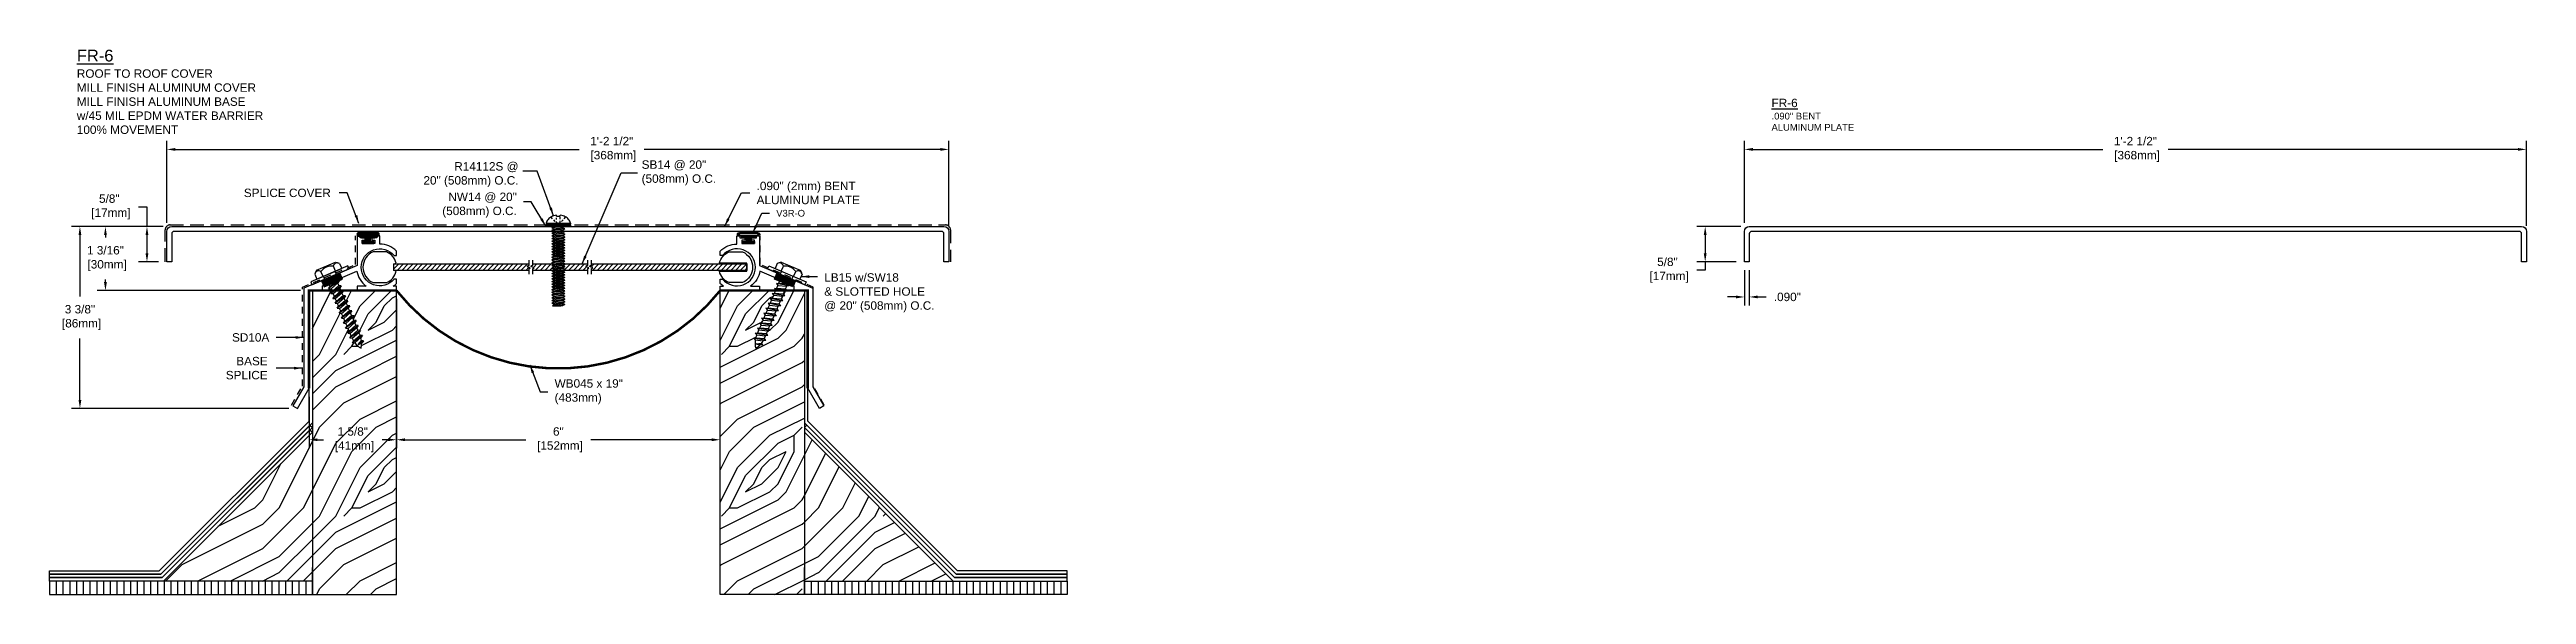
# Model space of a CAD drawing. Header units: inches. Extents: x -1 to 44.9, y 1.5 to 11.7.
import ezdxf

# ---------------------------------------------------------------- set-up
doc = ezdxf.new("R2010")
doc.units = ezdxf.units.IN
doc.header["$MEASUREMENT"] = 0
doc.linetypes.add('DASHED2', pattern=[0.375, 0.25, -0.125])
for name, color, linetype in [('ANCHORS', 4, 'Continuous'), ('CONDITIONS', 1, 'Continuous'), ('DIMENSIONS', 3, 'Continuous'), ('FILLERS', 2, 'Continuous'), ('METALS', 7, 'Continuous'), ('TEXT', 2, 'Continuous')]:
    doc.layers.add(name, color=color, linetype=linetype)
doc.styles.add('ARIAL', font='arial.ttf')
doc.dimstyles.new('Arial', dxfattribs={"dimtxt": 0.15625, "dimasz": 0.15625, "dimexe": 0.15625, "dimexo": 0.15625, "dimgap": 0.15625, "dimtad": 0, "dimtih": 1, "dimtoh": 1, "dimdec": 4, "dimzin": 3, "dimdsep": 46, "dimlunit": 4, "dimtxsty": 'ARIAL', "dimcen": 0.15625, "dimadec": 0, "dimazin": 0, "dimtfac": 1, "dimtdec": 4, "dimtofl": 0, "dimtmove": 0, "dimatfit": 3, "dimfxl": 0, "dimfrac": 2, "dimtolj": 1, "dimtzin": 0, "dimarcsym": 0})
pattern_1 = [(0, (-1.4, 0.15), (3, 3), [0.15, -2.85]), (90, (-0.2, 1.2), (-3, 3), [0.3, -2.7]), (45, (-0.8, 0.9), (3e-16, 3), [0.2121, -0.6363, 0.2121, -0.4242, 1.485, -1.27294]), (45, (-1.55, 0), (3e-16, 3), [0.21213, -0.42426, 0.21213, -3.39412]), (45, (-0.5, 0.3), (3e-16, 3), [0.2121, -4.0305]), (45, (-0.2, 0.15), (3e-16, 3), [0.2121, -4.0305]), (45, (-0.65, 0.45), (3e-16, 3), [0.2121, -4.0305]), (45, (-0.8, 0.6), (3e-16, 3), [0.42426, -3.8184]), (45, (-0.05, 2.85), (3e-16, 3), [0.4243, -3.8184]), (45, (-1.1, 0.75), (3e-16, 3), [0.8485, -3.3941]), (45, (-1.25, 0.9), (3e-16, 3), [0.8485, -3.3941]), (45, (0.7, 1.8), (3e-16, 3), [0.8485, -3.3941]), (45, (-1.4, 1.2), (3e-16, 3), [0.6364, -3.60624]), (45, (-2, 1.65), (3e-16, 3), [0.6364, -3.60624]), (45, (-1.7, 1.35), (3e-16, 3), [0.6364, -3.60624]), (45, (0.25, 2.25), (3e-16, 3), [1.06066, -3.182]), (45, (-0.05, 2.4), (3e-16, 3), [1.06066, -3.182]), (45, (0.25, 1.65), (3e-16, 3), [1.4849, -2.7577]), (26.565, (-1.1, 0.45), (3, 1e-09), [0.3354, -6.3728]), (26.565, (-0.5, 1.35), (3, 1e-09), [0.3354, -6.3728]), (26.565, (-0.65, 1.05), (3, 1e-09), [0.3354, -6.3728]), (26.565, (-1.25, 0.15), (3, 1e-09), [0.6708, -6.0374]), (26.565, (-0.65, 1.5), (3, 1e-09), [1.00623, -5.702]), (26.565, (-0.95, 1.65), (3, 1e-09), [1.34164, -5.36656]), (26.565, (-1.25, 1.8), (3, 1e-09), [1.34164, -5.36656]), (26.565, (-1.7, 2.7), (3, 1e-09), [1.34164, -5.36656]), (26.565, (-1.7, 2.4), (3, 1e-09), [1.67705, -5.03115]), (26.565, (-1.55, 2.1), (3, 1e-09), [1.67705, -5.03115]), (63.435, (-0.5, 0.9), (2e-10, 3), [0.3354, -6.3728]), (63.435, (-0.95, 0.6), (2e-10, 3), [0.3354, -6.3728]), (63.435, (-1.4, 0.15), (2e-10, 3), [0.6708, -6.0374]), (63.435, (-0.5, 0.6), (2e-10, 3), [0.6708, -6.0374]), (63.435, (-1.7, 0), (2e-10, 3), [1.00623, -5.702]), (63.435, (-2, 0), (2e-10, 3), [1.34164, -5.36656]), (63.435, (0.7, 0.15), (2e-10, 3), [1.34164, -5.36656]), (63.435, (-0.35, 0.45), (2e-10, 3), [1.34164, -5.36656]), (63.435, (0.25, 0.15), (2e-10, 3), [1.67705, -5.03115]), (63.435, (-0.05, 0.3), (2e-10, 3), [1.67705, -5.03115])]
pattern_2 = [(0, (2.6, 0.15), (3, 3), [0.15, -2.85]), (90, (3.8, 1.2), (-3, 3), [0.3, -2.7]), (45, (3.2, 0.9), (3e-16, 3), [0.2121, -0.6363, 0.2121, -0.4242, 1.485, -1.27294]), (45, (2.45, 0), (3e-16, 3), [0.21213, -0.42426, 0.21213, -3.39412]), (45, (3.5, 0.3), (3e-16, 3), [0.21213, -4.0305]), (45, (3.8, 0.15), (3e-16, 3), [0.21213, -4.0305]), (45, (3.35, 0.45), (3e-16, 3), [0.21213, -4.0305]), (45, (3.2, 0.6), (3e-16, 3), [0.42426, -3.8184]), (45, (3.95, 2.85), (3e-16, 3), [0.42426, -3.8184]), (45, (2.9, 0.75), (3e-16, 3), [0.8485, -3.3941]), (45, (2.75, 0.9), (3e-16, 3), [0.8485, -3.3941]), (45, (4.7, 1.8), (3e-16, 3), [0.8485, -3.3941]), (45, (2.6, 1.2), (3e-16, 3), [0.6364, -3.60624]), (45, (2, 1.65), (3e-16, 3), [0.6364, -3.60624]), (45, (2.3, 1.35), (3e-16, 3), [0.6364, -3.60624]), (45, (4.25, 2.25), (3e-16, 3), [1.06066, -3.182]), (45, (3.95, 2.4), (3e-16, 3), [1.06066, -3.182]), (45, (4.25, 1.65), (3e-16, 3), [1.4849, -2.7577]), (26.565, (2.9, 0.45), (3, 1e-09), [0.3354, -6.3728]), (26.565, (3.5, 1.35), (3, 1e-09), [0.3354, -6.3728]), (26.565, (3.35, 1.05), (3, 1e-09), [0.3354, -6.3728]), (26.565, (2.75, 0.15), (3, 1e-09), [0.6708, -6.0374]), (26.565, (3.35, 1.5), (3, 1e-09), [1.00623, -5.70197]), (26.565, (3.05, 1.65), (3, 1e-09), [1.34164, -5.36656]), (26.565, (2.75, 1.8), (3, 1e-09), [1.34164, -5.36656]), (26.565, (2.3, 2.7), (3, 1e-09), [1.34164, -5.36656]), (26.565, (2.3, 2.4), (3, 1e-09), [1.67705, -5.03115]), (26.565, (2.45, 2.1), (3, 1e-09), [1.67705, -5.03115]), (63.435, (3.5, 0.9), (2e-10, 3), [0.3354, -6.3728]), (63.435, (3.05, 0.6), (2e-10, 3), [0.3354, -6.3728]), (63.435, (2.6, 0.15), (2e-10, 3), [0.6708, -6.0374]), (63.435, (3.5, 0.6), (2e-10, 3), [0.6708, -6.0374]), (63.435, (2.3, 0), (2e-10, 3), [1.00623, -5.70197]), (63.435, (2, 0), (2e-10, 3), [1.34164, -5.36656]), (63.435, (4.7, 0.15), (2e-10, 3), [1.34164, -5.36656]), (63.435, (3.65, 0.45), (2e-10, 3), [1.34164, -5.36656]), (63.435, (4.25, 0.15), (2e-10, 3), [1.67705, -5.03115]), (63.435, (3.95, 0.3), (2e-10, 3), [1.67705, -5.03115])]

msp = doc.modelspace()

# ---------------------------------------------------------------- texts
at = {"layer": 'TEXT', "char_height": 0.15625, "attachment_point": 1, "style": 'ARIAL'}
for s, insert, width in [('{\\H1.4x;\\LFR-6\\P}ROOF TO ROOF COVER\\PMILL FINISH ALUMINUM COVER\\PMILL FINISH ALUMINUM BASE\\Pw/45 MIL EPDM WATER BARRIER\\P100% MOVEMENT', (-0.49972, 11.65496), 4.8184258), ('{\\LFR-6\\P\\H0.8x;\\l.090" BENT\\PALUMINUM PLATE}', (30.92398, 10.74548), 3.3125)]:
    msp.add_mtext(s, dxfattribs=dict(at, insert=insert, width=width))
at = {"layer": 'TEXT', "style": 'ARIAL'}
for s, insert, char_height, attachment_point in [('R14112S @\\P20" (508mm) O.C.', (7.69097, 9.33718), 0.15625, 6), ('SB14 @ 20"\\P(508mm) O.C.', (9.97339, 9.36946), 0.15625, 4), ('.090" (2mm) BENT\\PALUMINUM PLATE', (12.10501, 8.99612), 0.15625, 4), ('SPLICE COVER', (4.21027, 8.99738), 0.15625, 6), ('\\A1;NW14 @ 20"\\P(508mm) O.C.', (7.65875, 8.77111), 0.15625, 6), ('V3R-O', (12.46896, 8.61991), 0.125, 4), ('LB15 w/SW18\\P& SLOTTED HOLE\\P@ 20" (508mm) O.C.', (13.35904, 7.5071), 0.15625, 1), ('SD10A', (3.06892, 6.31564), 0.15625, 6), ('BASE\\PSPLICE', (3.03864, 5.74607), 0.15625, 6), ('WB045 x 19"\\P(483mm)', (8.35953, 5.30846), 0.15625, 4)]:
    msp.add_mtext(s, dxfattribs=dict(at, insert=insert, char_height=char_height, attachment_point=attachment_point))

# ---------------------------------------------------------------- blocks, each defined once
blk = doc.blocks.new('*D6')
at = {"layer": 'Defpoints', "color": 0}
for p in [(1.259, 8.374), (0.031, 7.186), (3.805, 7.186)]:
    blk.add_point(p, dxfattribs=at)
at = {"layer": 'DIMENSIONS', "color": 0, "lineweight": -2}
for p, q in [((1.103, 8.374), (-0.125, 8.374)), ((0.031, 8.217), (0.031, 8.168)), ((0.031, 7.342), (0.031, 7.392)), ((3.649, 7.186), (-0.125, 7.186))]:
    blk.add_line(p, q, dxfattribs=at)
at = {"layer": 'DIMENSIONS', "color": 0}
for points in [[(0.005, 8.217), (0.057, 8.217), (0.031, 8.374)], [(0.005, 7.342), (0.057, 7.342), (0.031, 7.186)]]:
    blk.add_solid(points, dxfattribs=at)
at = {"layer": 'DIMENSIONS', "color": 0, "insert": (0.031, 7.78), "char_height": 0.15625, "attachment_point": 5, "style": 'ARIAL'}
blk.add_mtext('\\A1;1 3/16"\\P [30mm]', dxfattribs=at)
blk = doc.blocks.new('*D7')
at = {"layer": 'Defpoints', "color": 0}
for p in [(5.429, 7.186), (3.806, 5.374), (5.429, 4.418)]:
    blk.add_point(p, dxfattribs=at)
at = {"layer": 'DIMENSIONS', "color": 0, "lineweight": -2}
for p, q in [((5.429, 7.03), (5.429, 4.262)), ((3.806, 5.217), (3.806, 4.262)), ((3.962, 4.418), (4.074, 4.418)), ((5.273, 4.418), (5.161, 4.418))]:
    blk.add_line(p, q, dxfattribs=at)
at = {"layer": 'DIMENSIONS', "color": 0}
for points in [[(3.962, 4.444), (3.962, 4.392), (3.806, 4.418)], [(5.273, 4.444), (5.273, 4.392), (5.429, 4.418)]]:
    blk.add_solid(points, dxfattribs=at)
at = {"layer": 'DIMENSIONS', "color": 0, "insert": (4.617, 4.418), "char_height": 0.1562, "attachment_point": 5, "style": 'ARIAL'}
blk.add_mtext('\\A1;1 5/8"\\P [41mm]', dxfattribs=at)
blk = doc.blocks.new('*D8')
at = {"layer": 'Defpoints', "color": 0}
for p in [(1.259, 8.374), (0.801, 7.721), (1.169, 7.721)]:
    blk.add_point(p, dxfattribs=at)
at = {"layer": 'DIMENSIONS', "color": 0, "lineweight": -2}
for p, q in [((0.645, 8.738), (0.801, 8.738)), ((0.801, 8.738), (0.801, 8.374)), ((1.103, 8.374), (0.645, 8.374)), ((0.801, 8.217), (0.801, 7.877)), ((1.013, 7.721), (0.645, 7.721))]:
    blk.add_line(p, q, dxfattribs=at)
at = {"layer": 'DIMENSIONS', "color": 0}
for points in [[(0.775, 8.217), (0.827, 8.217), (0.801, 8.374)], [(0.775, 7.877), (0.827, 7.877), (0.801, 7.721)]]:
    blk.add_solid(points, dxfattribs=at)
at = {"layer": 'DIMENSIONS', "color": 0, "insert": (0.102, 8.738), "char_height": 0.1562, "attachment_point": 5, "style": 'ARIAL'}
blk.add_mtext('\\A1;5/8"\\P [17mm]', dxfattribs=at)
blk = doc.blocks.new('*D9')
at = {"layer": 'Defpoints', "color": 0}
for p in [(5.429, 4.418), (11.429, 4.418), (11.429, 4.418)]:
    blk.add_point(p, dxfattribs=at)
at = {"layer": 'DIMENSIONS', "color": 0, "lineweight": -2}
for p, q in [((5.586, 4.418), (7.825, 4.418)), ((11.273, 4.418), (9.033, 4.418))]:
    blk.add_line(p, q, dxfattribs=at)
at = {"layer": 'DIMENSIONS', "color": 0}
for points in [[(5.586, 4.444), (5.586, 4.392), (5.429, 4.418)], [(11.273, 4.444), (11.273, 4.392), (11.429, 4.418)]]:
    blk.add_solid(points, dxfattribs=at)
at = {"layer": 'DIMENSIONS', "color": 0, "insert": (8.429, 4.418), "char_height": 0.1562, "attachment_point": 5, "style": 'ARIAL'}
blk.add_mtext('\\A1;6"\\P [152mm]', dxfattribs=at)
blk = doc.blocks.new('*D10')
at = {"layer": 'Defpoints', "color": 0}
for p in [(15.669, 9.805), (1.169, 8.284), (15.669, 8.23)]:
    blk.add_point(p, dxfattribs=at)
at = {"layer": 'DIMENSIONS', "color": 0, "lineweight": -2}
for p, q in [((1.169, 8.44), (1.169, 9.961)), ((1.325, 9.805), (8.815, 9.805)), ((15.513, 9.805), (10.023, 9.805)), ((15.669, 8.386), (15.669, 9.961))]:
    blk.add_line(p, q, dxfattribs=at)
at = {"layer": 'DIMENSIONS', "color": 0}
for points in [[(1.325, 9.831), (1.325, 9.779), (1.169, 9.805)], [(15.513, 9.831), (15.513, 9.779), (15.669, 9.805)]]:
    blk.add_solid(points, dxfattribs=at)
at = {"layer": 'DIMENSIONS', "color": 0, "insert": (9.419, 9.805), "char_height": 0.15625, "attachment_point": 5, "style": 'ARIAL'}
blk.add_mtext('\\A1;1\'-2 1/2"\\P [368mm]', dxfattribs=at)
blk = doc.blocks.new('NW14')
blk.add_hatch(color=256).paths.add_polyline_path([(0.2325, -0.03), (0.2325, 0), (-0.2325, 0), (-0.2325, -0.03)])
blk.add_lwpolyline([(-0.2325, -0.03), (0.2325, -0.03), (0.2325, 0), (-0.2325, 0)], close=True)
blk = doc.blocks.new('LB15')
for p, q in [((-0.25, 0.102), (-0.25, 0)), ((-0.25, 0), (0.25, 0)), ((-0.19, 0.156), (-0.238, 0.116)), ((-0.19, 0.156), (0.19, 0.156)), ((-0.125, 0), (-0.125, 0.102)), ((-0.117, -0.112), (-0.117, 0)), ((0.117, -0.112), (0.117, 0)), ((0.125, 0), (0.125, 0.102)), ((0.19, 0.156), (0.238, 0.116)), ((0.25, 0.102), (0.25, 0)), ((-0.078, -0.158), (-0.117, -0.112)), ((-0.117, -0.112), (0.117, -0.112)), ((0.117, -0.194), (-0.117, -0.244)), ((-0.117, -0.244), (-0.078, -0.221)), ((-0.117, -0.244), (-0.078, -0.266)), ((0.117, -0.294), (-0.117, -0.344)), ((-0.117, -0.344), (-0.078, -0.321)), ((-0.117, -0.344), (-0.078, -0.366)), ((0.117, -0.394), (-0.117, -0.444)), ((-0.117, -0.444), (-0.078, -0.421)), ((-0.117, -0.444), (-0.078, -0.466)), ((-0.078, -0.221), (-0.078, -0.158)), ((0.078, -0.158), (-0.078, -0.158)), ((-0.078, -0.221), (0.078, -0.171)), ((-0.078, -0.266), (0.078, -0.216)), ((-0.078, -0.321), (-0.078, -0.266)), ((-0.078, -0.321), (0.078, -0.271)), ((-0.078, -0.366), (0.078, -0.316)), ((-0.078, -0.421), (-0.078, -0.366)), ((-0.078, -0.421), (0.078, -0.371)), ((-0.078, -0.466), (0.078, -0.416)), ((0.078, -0.158), (0.117, -0.112)), ((0.078, -0.171), (0.078, -0.158)), ((0.117, -0.194), (0.078, -0.171)), ((0.117, -0.194), (0.078, -0.216)), ((0.078, -0.271), (0.078, -0.216)), ((0.117, -0.294), (0.078, -0.271)), ((0.117, -0.294), (0.078, -0.316)), ((0.078, -0.371), (0.078, -0.316)), ((0.117, -0.394), (0.078, -0.371)), ((0.117, -0.394), (0.078, -0.416)), ((0.078, -0.471), (0.078, -0.416)), ((0.117, -0.494), (-0.117, -0.544)), ((-0.117, -0.544), (-0.078, -0.521)), ((-0.117, -0.544), (-0.078, -0.566)), ((0.117, -0.594), (-0.117, -0.644)), ((-0.117, -0.644), (-0.078, -0.621)), ((-0.117, -0.644), (-0.078, -0.666)), ((0.117, -0.694), (-0.117, -0.744)), ((-0.117, -0.744), (-0.078, -0.721)), ((-0.117, -0.744), (-0.078, -0.766)), ((0.117, -0.794), (-0.117, -0.844)), ((-0.117, -0.844), (-0.078, -0.821)), ((-0.117, -0.844), (-0.078, -0.866)), ((0.117, -0.894), (-0.117, -0.944)), ((-0.078, -0.521), (-0.078, -0.466)), ((-0.078, -0.521), (0.078, -0.471)), ((-0.078, -0.566), (0.078, -0.516)), ((-0.078, -0.621), (-0.078, -0.566)), ((-0.078, -0.621), (0.078, -0.571)), ((-0.078, -0.666), (0.078, -0.616)), ((-0.078, -0.721), (-0.078, -0.666)), ((-0.078, -0.721), (0.078, -0.671)), ((-0.078, -0.766), (0.078, -0.716)), ((-0.078, -0.821), (-0.078, -0.766)), ((-0.078, -0.821), (0.078, -0.771)), ((-0.078, -0.866), (0.078, -0.816)), ((-0.078, -0.921), (-0.078, -0.866)), ((-0.078, -0.921), (0.078, -0.871)), ((-0.078, -0.966), (0.078, -0.916)), ((0.117, -0.494), (0.078, -0.471)), ((0.117, -0.494), (0.078, -0.516)), ((0.078, -0.571), (0.078, -0.516)), ((0.117, -0.594), (0.078, -0.571)), ((0.117, -0.594), (0.078, -0.616)), ((0.078, -0.671), (0.078, -0.616)), ((0.117, -0.694), (0.078, -0.671)), ((0.117, -0.694), (0.078, -0.716)), ((0.078, -0.771), (0.078, -0.716)), ((0.117, -0.794), (0.078, -0.771)), ((0.117, -0.794), (0.078, -0.816)), ((0.078, -0.871), (0.078, -0.816)), ((0.117, -0.894), (0.078, -0.871)), ((0.117, -0.894), (0.078, -0.916)), ((0.078, -0.971), (0.078, -0.916)), ((-0.117, -0.944), (-0.078, -0.921)), ((-0.117, -0.944), (-0.078, -0.966)), ((0.117, -0.994), (-0.117, -1.044)), ((-0.117, -1.044), (-0.078, -1.021)), ((-0.117, -1.044), (-0.078, -1.066)), ((0.117, -1.094), (-0.117, -1.144)), ((-0.117, -1.144), (-0.078, -1.121)), ((-0.117, -1.144), (-0.078, -1.166)), ((0.117, -1.194), (-0.117, -1.244)), ((-0.117, -1.244), (-0.078, -1.221)), ((-0.117, -1.244), (-0.078, -1.266)), ((0.117, -1.294), (-0.105, -1.344)), ((-0.105, -1.344), (-0.074, -1.323)), ((-0.105, -1.344), (-0.066, -1.362)), ((-0.078, -1.021), (-0.078, -0.966)), ((-0.078, -1.021), (0.078, -0.971)), ((-0.078, -1.066), (0.078, -1.016)), ((-0.078, -1.121), (-0.078, -1.066)), ((-0.078, -1.121), (0.078, -1.071)), ((-0.078, -1.166), (0.078, -1.116)), ((-0.078, -1.221), (-0.078, -1.166)), ((-0.078, -1.221), (0.078, -1.171)), ((-0.078, -1.266), (0.078, -1.216)), ((-0.074, -1.323), (0.078, -1.271)), ((-0.066, -1.362), (0.075, -1.317)), ((-0.022, -1.418), (0.063, -1.374)), ((0.096, -1.393), (0.063, -1.374)), ((0.117, -1.294), (0.075, -1.317)), ((0.117, -0.994), (0.078, -0.971)), ((0.117, -0.994), (0.078, -1.016)), ((0.078, -1.071), (0.078, -1.016)), ((0.117, -1.094), (0.078, -1.071)), ((0.117, -1.094), (0.078, -1.116)), ((0.078, -1.171), (0.078, -1.116)), ((0.117, -1.194), (0.078, -1.171)), ((0.117, -1.194), (0.078, -1.216)), ((0.078, -1.266), (0.078, -1.216)), ((0.117, -1.294), (0.078, -1.271)), ((0.096, -1.393), (-0.022, -1.418)), ((-0.022, -1.418), (0.047, -1.42)), ((0.096, -1.393), (0.047, -1.42))]:
    blk.add_line(p, q)
for centre, radius, start, end in [((-0.188, 0.057), 0.077, 35.7751, 144.2249), ((0, -0.126), 0.26, 61.2813, 118.7187), ((0.187, 0.057), 0.077, 35.7751, 144.2249), ((0.311, -1.266), 0.389, 180, 188.3837), ((0.311, -1.266), 0.389, 194.3207, 216.9667), ((-0.311, -1.266), 0.389, 343.9655, 352.4485), ((-0.311, -1.266), 0.389, 359.2771, 0), ((-0.311, -1.266), 0.389, 323.0333, 336.7752)]:
    blk.add_arc(centre, radius, start, end)
blk = doc.blocks.new('*D14')
at = {"layer": 'Defpoints', "color": 0}
for p in [(1.259, 8.374), (-0.442, 4.999), (3.589, 4.999)]:
    blk.add_point(p, dxfattribs=at)
at = {"layer": 'DIMENSIONS', "color": 0, "lineweight": -2}
for p, q in [((1.103, 8.374), (-0.598, 8.374)), ((-0.442, 8.217), (-0.442, 7.074)), ((-0.442, 5.155), (-0.442, 6.299)), ((3.433, 4.999), (-0.598, 4.999))]:
    blk.add_line(p, q, dxfattribs=at)
at = {"layer": 'DIMENSIONS', "color": 0}
for points in [[(-0.468, 8.217), (-0.416, 8.217), (-0.442, 8.374)], [(-0.468, 5.155), (-0.416, 5.155), (-0.442, 4.999)]]:
    blk.add_solid(points, dxfattribs=at)
at = {"layer": 'DIMENSIONS', "color": 0, "insert": (-0.442, 6.686), "char_height": 0.1562, "attachment_point": 5, "style": 'ARIAL'}
blk.add_mtext('\\A1;3 3/8"\\P [86mm]', dxfattribs=at)
blk = doc.blocks.new('V3RforCM')
h = blk.add_hatch(color=256)
h.paths.add_polyline_path([(6.209, 8.255, 0.579646), (6.213, 8.198), (6.276, 8.198), (6.276, 8.167), (6.355, 8.167), (6.355, 8.12), (6.349, 8.094), (6.294, 8.094), (6.294, 8.059), (6.509, 8.059), (6.509, 8.094), (6.454, 8.094), (6.448, 8.12), (6.448, 8.167), (6.526, 8.167), (6.526, 8.198), (6.59, 8.198, 0.579646), (6.594, 8.255, 0.144656)])
edge = h.paths.add_edge_path(flags=16)
edge.add_spline(control_points=[(6.246, 8.22), (6.245, 8.22), (6.2, 8.241), (6.298, 8.232), (6.401, 8.233)], knot_values=[0.028497, 0.028497, 0.028497, 0.028497, 0.032831, 0.201023, 0.201023, 0.201023, 0.201023], degree=3, periodic=0)
edge.add_spline(control_points=[(6.401, 8.233), (6.505, 8.232), (6.603, 8.241), (6.558, 8.22), (6.557, 8.22)], knot_values=[0.028497, 0.028497, 0.028497, 0.028497, 0.196688, 0.201023, 0.201023, 0.201023, 0.201023], degree=3, periodic=0)
edge.add_line((6.557, 8.22), (6.246, 8.22))
blk.add_lwpolyline([(6.594, 8.255, 0.144656), (6.209, 8.255, 0.579646), (6.213, 8.198), (6.276, 8.198), (6.276, 8.167), (6.355, 8.167), (6.355, 8.12), (6.349, 8.094), (6.294, 8.094), (6.294, 8.059), (6.509, 8.059), (6.509, 8.094), (6.454, 8.094), (6.448, 8.12), (6.448, 8.167), (6.526, 8.167), (6.526, 8.198), (6.59, 8.198, 0.579646)], format="xyb", close=True)
blk = doc.blocks.new('SB10')
h = blk.add_hatch()
h.set_pattern_fill('ANSI31', color=256, scale=0.5, style=0)
h.paths.add_polyline_path([(1.79, -0.011), (1.733, 0.011), (1.762, 0.03), (1.762, 0.06), (-0.738, 0.06), (-0.738, -0.06), (1.762, -0.06), (1.762, -0.03)])
h.paths.add_polyline_path([(2.82, 0.011), (2.849, 0.03), (2.849, 0.06), (1.832, 0.06), (1.832, 0.03), (1.803, 0.011), (1.86, -0.011), (1.832, -0.03), (1.832, -0.06), (2.849, -0.06), (2.849, -0.03), (2.877, -0.011)])
h.paths.add_polyline_path([(5.805, 0.06), (2.919, 0.06), (2.919, 0.03), (2.89, 0.011), (2.947, -0.011), (2.919, -0.03), (2.919, -0.06), (5.805, -0.06)])
for p, q in [((1.762, 0.03), (1.733, 0.011)), ((1.79, -0.011), (1.733, 0.011)), ((1.762, 0.13), (1.762, 0.03)), ((1.832, 0.03), (1.803, 0.011)), ((1.86, -0.011), (1.803, 0.011)), ((1.832, 0.13), (1.832, 0.03)), ((2.849, 0.03), (2.82, 0.011)), ((2.877, -0.011), (2.82, 0.011)), ((2.849, 0.13), (2.849, 0.03)), ((2.919, 0.03), (2.89, 0.011)), ((2.947, -0.011), (2.89, 0.011)), ((2.919, 0.13), (2.919, 0.03)), ((1.762, -0.03), (1.79, -0.011)), ((1.762, -0.03), (1.762, -0.13)), ((1.832, -0.03), (1.86, -0.011)), ((1.832, -0.03), (1.832, -0.13)), ((2.849, -0.03), (2.877, -0.011)), ((2.849, -0.03), (2.849, -0.13)), ((2.919, -0.03), (2.947, -0.011)), ((2.919, -0.03), (2.919, -0.13))]:
    blk.add_line(p, q)
for points in [[(-0.696, 0.074, 0.233897), (-0.875, 0.286), (-1.125, 0.286, 0.654654), (-1.125, -0.286), (-0.875, -0.286, 0.233897), (-0.696, -0.074), (-0.738, -0.06), (-0.738, 0.06)], [(5.805, 0.074), (5.296, 0.074, -0.233897), (5.475, 0.286), (5.725, 0.286, -0.654654), (5.725, -0.286), (5.475, -0.286, -0.233897), (5.296, -0.074), (5.805, -0.074)]]:
    blk.add_lwpolyline(points, format="xyb", close=True)
for points in [[(-0.738, 0.06), (1.762, 0.06)], [(1.832, 0.06), (2.849, 0.06)], [(2.919, 0.06), (5.805, 0.06), (5.805, -0.06), (2.919, -0.06)], [(1.762, -0.06), (-0.738, -0.06)], [(2.849, -0.06), (1.832, -0.06)]]:
    blk.add_lwpolyline(points)
blk = doc.blocks.new('*D16')
at = {"layer": 'Defpoints', "color": 0}
for p in [(44.922, 9.805), (30.422, 8.284), (44.922, 8.23)]:
    blk.add_point(p, dxfattribs=at)
at = {"layer": 'DIMENSIONS', "color": 0, "lineweight": -2}
for p, q in [((30.422, 8.44), (30.422, 9.961)), ((30.578, 9.805), (37.068, 9.805)), ((44.766, 9.805), (38.276, 9.805)), ((44.922, 8.386), (44.922, 9.961))]:
    blk.add_line(p, q, dxfattribs=at)
at = {"layer": 'DIMENSIONS', "color": 0}
for points in [[(30.578, 9.831), (30.578, 9.779), (30.422, 9.805)], [(44.766, 9.831), (44.766, 9.779), (44.922, 9.805)]]:
    blk.add_solid(points, dxfattribs=at)
at = {"layer": 'DIMENSIONS', "color": 0, "insert": (37.672, 9.805), "char_height": 0.15625, "attachment_point": 5, "style": 'ARIAL'}
blk.add_mtext('\\A1;1\'-2 1/2"\\P [368mm]', dxfattribs=at)
blk = doc.blocks.new('*D17')
at = {"layer": 'Defpoints', "color": 0}
for p in [(30.512, 8.374), (29.694, 7.721), (30.422, 7.721)]:
    blk.add_point(p, dxfattribs=at)
at = {"layer": 'DIMENSIONS', "color": 0, "lineweight": -2}
for p, q in [((30.356, 8.374), (29.538, 8.374)), ((29.694, 8.217), (29.694, 7.877)), ((30.266, 7.721), (29.538, 7.721)), ((29.694, 7.565), (29.538, 7.565)), ((29.694, 7.721), (29.694, 7.565))]:
    blk.add_line(p, q, dxfattribs=at)
at = {"layer": 'DIMENSIONS', "color": 0}
for points in [[(29.668, 8.217), (29.72, 8.217), (29.694, 8.374)], [(29.668, 7.877), (29.72, 7.877), (29.694, 7.721)]]:
    blk.add_solid(points, dxfattribs=at)
at = {"layer": 'DIMENSIONS', "color": 0, "insert": (28.994, 7.565), "char_height": 0.1562, "attachment_point": 5, "style": 'ARIAL'}
blk.add_mtext('\\A1;5/8"\\P [17mm]', dxfattribs=at)
blk = doc.blocks.new('*D18')
at = {"layer": 'Defpoints', "color": 0}
for p in [(30.422, 7.721), (30.512, 7.721), (30.512, 7.067)]:
    blk.add_point(p, dxfattribs=at)
at = {"layer": 'DIMENSIONS', "color": 0, "lineweight": -2}
for p, q in [((30.422, 7.565), (30.422, 6.911)), ((30.512, 7.565), (30.512, 6.911)), ((30.266, 7.067), (30.11, 7.067)), ((30.668, 7.067), (30.825, 7.067))]:
    blk.add_line(p, q, dxfattribs=at)
at = {"layer": 'DIMENSIONS', "color": 0}
for points in [[(30.266, 7.093), (30.266, 7.041), (30.422, 7.067)], [(30.668, 7.093), (30.668, 7.041), (30.512, 7.067)]]:
    blk.add_solid(points, dxfattribs=at)
at = {"layer": 'DIMENSIONS', "color": 0, "insert": (31.217, 7.067), "char_height": 0.1562, "attachment_point": 5, "style": 'ARIAL'}
blk.add_mtext('\\A1;.090"', dxfattribs=at)
blk = doc.blocks.new('R14112')
for p, q in [((-0.226, 0.031), (0.226, 0.031)), ((-0.226, 0.031), (-0.22, 0)), ((-0.22, 0), (0.22, 0)), ((-0.109, 0.116), (-0.133, 0.141)), ((-0.057, 0.062), (-0.086, 0.092)), ((-0.085, 0), (-0.085, -0.03)), ((-0.034, 0.038), (-0.042, 0.046)), ((-0.034, 0.161), (-0.034, 0.182)), ((-0.034, 0.161), (0.034, 0.161)), ((-0.034, 0.103), (-0.034, 0.131)), ((-0.034, 0.038), (-0.034, 0.065)), ((-0.034, 0.038), (-0.01, 0.038)), ((0.01, 0.038), (0.034, 0.038)), ((0.034, 0.161), (0.034, 0.182)), ((0.034, 0.106), (0.034, 0.142)), ((0.034, 0.038), (0.034, 0.073)), ((0.034, 0.038), (0.042, 0.046)), ((0.057, 0.062), (0.086, 0.092)), ((0.085, 0), (0.085, -0.005)), ((0.109, 0.116), (0.133, 0.141)), ((0.226, 0.031), (0.22, 0)), ((-0.119, -0.05), (0.119, -0.025)), ((-0.119, -0.05), (-0.085, -0.03)), ((-0.119, -0.05), (-0.085, -0.07)), ((-0.119, -0.1), (0.119, -0.075)), ((-0.119, -0.1), (-0.085, -0.08)), ((-0.119, -0.1), (-0.085, -0.12)), ((-0.119, -0.15), (0.119, -0.125)), ((-0.119, -0.15), (-0.085, -0.13)), ((-0.119, -0.15), (-0.085, -0.17)), ((-0.119, -0.2), (0.119, -0.175)), ((-0.119, -0.2), (-0.085, -0.18)), ((-0.119, -0.2), (-0.085, -0.22)), ((-0.119, -0.25), (0.119, -0.225)), ((-0.119, -0.25), (-0.085, -0.23)), ((-0.119, -0.25), (-0.085, -0.27)), ((-0.119, -0.3), (0.119, -0.275)), ((-0.119, -0.3), (-0.085, -0.28)), ((-0.119, -0.3), (-0.085, -0.32)), ((-0.119, -0.35), (0.119, -0.325)), ((-0.119, -0.35), (-0.085, -0.33)), ((-0.119, -0.35), (-0.085, -0.37)), ((-0.119, -0.4), (0.119, -0.375)), ((-0.119, -0.4), (-0.085, -0.38)), ((-0.119, -0.4), (-0.085, -0.42)), ((-0.119, -0.45), (0.119, -0.425)), ((-0.119, -0.45), (-0.085, -0.43)), ((-0.119, -0.45), (-0.085, -0.47)), ((-0.085, -0.03), (0.085, -0.005)), ((-0.085, -0.07), (0.085, -0.045)), ((-0.085, -0.08), (0.085, -0.055)), ((-0.085, -0.07), (-0.085, -0.08)), ((-0.085, -0.12), (0.085, -0.095)), ((-0.085, -0.13), (0.085, -0.105)), ((-0.085, -0.12), (-0.085, -0.13)), ((-0.085, -0.17), (0.085, -0.145)), ((-0.085, -0.18), (0.085, -0.155)), ((-0.085, -0.17), (-0.085, -0.18)), ((-0.085, -0.22), (0.085, -0.195)), ((-0.085, -0.23), (0.085, -0.205)), ((-0.085, -0.22), (-0.085, -0.23)), ((-0.085, -0.27), (0.085, -0.245)), ((-0.085, -0.28), (0.085, -0.255)), ((-0.085, -0.27), (-0.085, -0.28)), ((-0.085, -0.32), (0.085, -0.295)), ((-0.085, -0.33), (0.085, -0.305)), ((-0.085, -0.32), (-0.085, -0.33)), ((-0.085, -0.37), (0.085, -0.345)), ((-0.085, -0.38), (0.085, -0.355)), ((-0.085, -0.37), (-0.085, -0.38)), ((-0.085, -0.42), (0.085, -0.395)), ((-0.085, -0.43), (0.085, -0.405)), ((-0.085, -0.42), (-0.085, -0.43)), ((-0.085, -0.47), (0.085, -0.445)), ((-0.085, -0.48), (0.085, -0.455)), ((0.119, -0.025), (0.085, -0.005)), ((0.119, -0.025), (0.085, -0.045)), ((0.085, -0.045), (0.085, -0.055)), ((0.119, -0.075), (0.085, -0.055)), ((0.119, -0.075), (0.085, -0.095)), ((0.085, -0.095), (0.085, -0.105)), ((0.119, -0.125), (0.085, -0.105)), ((0.119, -0.125), (0.085, -0.145)), ((0.085, -0.145), (0.085, -0.155)), ((0.119, -0.175), (0.085, -0.155)), ((0.119, -0.175), (0.085, -0.195)), ((0.085, -0.195), (0.085, -0.205)), ((0.119, -0.225), (0.085, -0.205)), ((0.119, -0.225), (0.085, -0.245)), ((0.085, -0.245), (0.085, -0.255)), ((0.119, -0.275), (0.085, -0.255)), ((0.119, -0.275), (0.085, -0.295)), ((0.085, -0.295), (0.085, -0.305)), ((0.119, -0.325), (0.085, -0.305)), ((0.119, -0.325), (0.085, -0.345)), ((0.085, -0.345), (0.085, -0.355)), ((0.119, -0.375), (0.085, -0.355)), ((0.119, -0.375), (0.085, -0.395)), ((0.085, -0.395), (0.085, -0.405)), ((0.119, -0.425), (0.085, -0.405)), ((0.119, -0.425), (0.085, -0.445)), ((0.085, -0.445), (0.085, -0.455)), ((0.119, -0.475), (0.085, -0.455)), ((-0.119, -0.5), (0.119, -0.475)), ((-0.119, -0.5), (-0.085, -0.48)), ((-0.119, -0.5), (-0.085, -0.52)), ((-0.119, -0.55), (0.119, -0.525)), ((-0.119, -0.55), (-0.085, -0.53)), ((-0.119, -0.55), (-0.085, -0.57)), ((-0.119, -0.6), (0.119, -0.575)), ((-0.119, -0.6), (-0.085, -0.58)), ((-0.119, -0.6), (-0.085, -0.62)), ((-0.119, -0.65), (0.119, -0.625)), ((-0.119, -0.65), (-0.085, -0.63)), ((-0.119, -0.65), (-0.085, -0.67)), ((-0.119, -0.7), (0.119, -0.675)), ((-0.119, -0.7), (-0.085, -0.68)), ((-0.119, -0.7), (-0.085, -0.72)), ((-0.119, -0.75), (0.119, -0.725)), ((-0.119, -0.75), (-0.085, -0.73)), ((-0.119, -0.75), (-0.085, -0.77)), ((-0.119, -0.8), (0.119, -0.775)), ((-0.119, -0.8), (-0.085, -0.78)), ((-0.119, -0.8), (-0.085, -0.82)), ((-0.119, -0.85), (0.119, -0.825)), ((-0.119, -0.85), (-0.085, -0.83)), ((-0.119, -0.85), (-0.085, -0.87)), ((-0.119, -0.9), (0.119, -0.875)), ((-0.119, -0.9), (-0.085, -0.88)), ((-0.119, -0.9), (-0.085, -0.92)), ((-0.085, -0.47), (-0.085, -0.48)), ((-0.085, -0.52), (0.085, -0.495)), ((-0.085, -0.53), (0.085, -0.505)), ((-0.085, -0.52), (-0.085, -0.53)), ((-0.085, -0.57), (0.085, -0.545)), ((-0.085, -0.58), (0.085, -0.555)), ((-0.085, -0.57), (-0.085, -0.58)), ((-0.085, -0.62), (0.085, -0.595)), ((-0.085, -0.63), (0.085, -0.605)), ((-0.085, -0.62), (-0.085, -0.63)), ((-0.085, -0.67), (0.085, -0.645)), ((-0.085, -0.68), (0.085, -0.655)), ((-0.085, -0.67), (-0.085, -0.68)), ((-0.085, -0.72), (0.085, -0.695)), ((-0.085, -0.73), (0.085, -0.705)), ((-0.085, -0.72), (-0.085, -0.73)), ((-0.085, -0.77), (0.085, -0.745)), ((-0.085, -0.78), (0.085, -0.755)), ((-0.085, -0.77), (-0.085, -0.78)), ((-0.085, -0.82), (0.085, -0.795)), ((-0.085, -0.83), (0.085, -0.805)), ((-0.085, -0.82), (-0.085, -0.83)), ((-0.085, -0.87), (0.085, -0.845)), ((-0.085, -0.88), (0.085, -0.855)), ((-0.085, -0.87), (-0.085, -0.88)), ((-0.085, -0.92), (0.085, -0.895)), ((-0.085, -0.93), (0.085, -0.905)), ((0.119, -0.475), (0.085, -0.495)), ((0.085, -0.495), (0.085, -0.505)), ((0.119, -0.525), (0.085, -0.505)), ((0.119, -0.525), (0.085, -0.545)), ((0.085, -0.545), (0.085, -0.555)), ((0.119, -0.575), (0.085, -0.555)), ((0.119, -0.575), (0.085, -0.595)), ((0.085, -0.595), (0.085, -0.605)), ((0.119, -0.625), (0.085, -0.605)), ((0.119, -0.625), (0.085, -0.645)), ((0.085, -0.645), (0.085, -0.655)), ((0.119, -0.675), (0.085, -0.655)), ((0.119, -0.675), (0.085, -0.695)), ((0.085, -0.695), (0.085, -0.705)), ((0.119, -0.725), (0.085, -0.705)), ((0.119, -0.725), (0.085, -0.745)), ((0.085, -0.745), (0.085, -0.755)), ((0.119, -0.775), (0.085, -0.755)), ((0.119, -0.775), (0.085, -0.795)), ((0.085, -0.795), (0.085, -0.805)), ((0.119, -0.825), (0.085, -0.805)), ((0.119, -0.825), (0.085, -0.845)), ((0.085, -0.845), (0.085, -0.855)), ((0.119, -0.875), (0.085, -0.855)), ((0.119, -0.875), (0.085, -0.895)), ((0.085, -0.895), (0.085, -0.905)), ((0.119, -0.925), (0.085, -0.905)), ((-0.119, -0.95), (0.119, -0.925)), ((-0.119, -0.95), (-0.085, -0.93)), ((-0.119, -0.95), (-0.085, -0.97)), ((-0.119, -1), (0.119, -0.975)), ((-0.119, -1), (-0.085, -0.98)), ((-0.119, -1), (-0.085, -1.02)), ((-0.119, -1.05), (0.119, -1.025)), ((-0.119, -1.05), (-0.085, -1.03)), ((-0.119, -1.05), (-0.085, -1.07)), ((-0.119, -1.1), (0.119, -1.075)), ((-0.119, -1.1), (-0.085, -1.08)), ((-0.119, -1.1), (-0.085, -1.12)), ((-0.119, -1.15), (0.119, -1.125)), ((-0.119, -1.15), (-0.085, -1.13)), ((-0.119, -1.15), (-0.085, -1.17)), ((-0.119, -1.2), (0.119, -1.175)), ((-0.119, -1.2), (-0.085, -1.18)), ((-0.119, -1.2), (-0.085, -1.22)), ((-0.119, -1.25), (0.119, -1.225)), ((-0.119, -1.25), (-0.085, -1.23)), ((-0.119, -1.25), (-0.085, -1.27)), ((-0.119, -1.3), (0.119, -1.275)), ((-0.119, -1.3), (-0.085, -1.28)), ((-0.119, -1.3), (-0.085, -1.32)), ((-0.119, -1.35), (0.119, -1.325)), ((-0.119, -1.35), (-0.085, -1.33)), ((-0.119, -1.35), (-0.085, -1.37)), ((-0.119, -1.4), (0.119, -1.375)), ((-0.085, -0.92), (-0.085, -0.93)), ((-0.085, -0.97), (0.085, -0.945)), ((-0.085, -0.98), (0.085, -0.955)), ((-0.085, -0.97), (-0.085, -0.98)), ((-0.085, -1.02), (0.085, -0.995)), ((-0.085, -1.03), (0.085, -1.005)), ((-0.085, -1.02), (-0.085, -1.03)), ((-0.085, -1.07), (0.085, -1.045)), ((-0.085, -1.08), (0.085, -1.055)), ((-0.085, -1.07), (-0.085, -1.08)), ((-0.085, -1.12), (0.085, -1.095)), ((-0.085, -1.13), (0.085, -1.105)), ((-0.085, -1.12), (-0.085, -1.13)), ((-0.085, -1.17), (0.085, -1.145)), ((-0.085, -1.18), (0.085, -1.155)), ((-0.085, -1.17), (-0.085, -1.18)), ((-0.085, -1.22), (0.085, -1.195)), ((-0.085, -1.23), (0.085, -1.205)), ((-0.085, -1.22), (-0.085, -1.23)), ((-0.085, -1.27), (0.085, -1.245)), ((-0.085, -1.28), (0.085, -1.255)), ((-0.085, -1.27), (-0.085, -1.28)), ((-0.085, -1.32), (0.085, -1.295)), ((-0.085, -1.33), (0.085, -1.305)), ((-0.085, -1.32), (-0.085, -1.33)), ((-0.085, -1.37), (0.085, -1.345)), ((-0.085, -1.38), (0.085, -1.355)), ((-0.085, -1.37), (-0.085, -1.38)), ((0.119, -0.925), (0.085, -0.945)), ((0.085, -0.945), (0.085, -0.955)), ((0.119, -0.975), (0.085, -0.955)), ((0.119, -0.975), (0.085, -0.995)), ((0.085, -0.995), (0.085, -1.005)), ((0.119, -1.025), (0.085, -1.005)), ((0.119, -1.025), (0.085, -1.045)), ((0.085, -1.045), (0.085, -1.055)), ((0.119, -1.075), (0.085, -1.055)), ((0.119, -1.075), (0.085, -1.095)), ((0.085, -1.095), (0.085, -1.105)), ((0.119, -1.125), (0.085, -1.105)), ((0.119, -1.125), (0.085, -1.145)), ((0.085, -1.145), (0.085, -1.155)), ((0.119, -1.175), (0.085, -1.155)), ((0.119, -1.175), (0.085, -1.195)), ((0.085, -1.195), (0.085, -1.205)), ((0.119, -1.225), (0.085, -1.205)), ((0.119, -1.225), (0.085, -1.245)), ((0.085, -1.245), (0.085, -1.255)), ((0.119, -1.275), (0.085, -1.255)), ((0.119, -1.275), (0.085, -1.295)), ((0.085, -1.295), (0.085, -1.305)), ((0.119, -1.325), (0.085, -1.305)), ((0.119, -1.325), (0.085, -1.345)), ((0.085, -1.345), (0.085, -1.355)), ((0.119, -1.375), (0.085, -1.355)), ((0.119, -1.375), (0.085, -1.395)), ((-0.119, -1.4), (-0.085, -1.38)), ((-0.119, -1.4), (-0.085, -1.42)), ((-0.119, -1.45), (0.119, -1.425)), ((-0.119, -1.45), (-0.085, -1.43)), ((-0.119, -1.45), (-0.085, -1.47)), ((-0.11, -1.5), (0.119, -1.475)), ((-0.11, -1.5), (-0.085, -1.48)), ((-0.11, -1.5), (0.048, -1.5)), ((-0.085, -1.42), (0.085, -1.395)), ((-0.085, -1.43), (0.085, -1.405)), ((-0.085, -1.42), (-0.085, -1.43)), ((-0.085, -1.47), (0.085, -1.445)), ((-0.085, -1.48), (0.085, -1.455)), ((-0.085, -1.47), (-0.085, -1.48)), ((0.048, -1.5), (0.085, -1.495)), ((0.085, -1.395), (0.085, -1.405)), ((0.119, -1.425), (0.085, -1.405)), ((0.119, -1.425), (0.085, -1.445)), ((0.085, -1.445), (0.085, -1.455)), ((0.119, -1.475), (0.085, -1.455)), ((0.119, -1.475), (0.085, -1.495))]:
    blk.add_line(p, q)
for centre, radius, start, end in [((-0.08, 0), 0.149, 152.7282, 167.9922), ((-0.041, -0.02), 0.192, 128.7816, 152.7282), ((-0.016, -0.051), 0.232, 108.4084, 128.7816), ((0, -0.1), 0.284, 96.8718, 108.4084), ((0, -0.1), 0.284, 71.5916, 83.1282), ((0.016, -0.051), 0.232, 51.2184, 71.5916), ((0.041, -0.02), 0.192, 27.2718, 51.2184), ((0.08, 0), 0.149, 12.0078, 27.2718)]:
    blk.add_arc(centre, radius, start, end)
blk = doc.blocks.new('SD10A')
blk.add_lwpolyline([(1.046, 13.97), (1.046, 14.001), (0.991, 14.001), (0.991, 13.454), (0.005, 13.033), (0.005, 11.202), (-0.199, 10.848), (-0.117, 10.801), (0.099, 11.176), (0.099, 12.989), (0.349, 12.989), (0.349, 13.078), (0.986, 13.35, 0.199618), (1.161, 13.069), (0.992, 13.069), (0.992, 12.989), (1.722, 12.989), (1.722, 13.069), (1.662, 13.069, 0.046772), (1.722, 13.122), (1.722, 13.202), (1.677, 13.202, -2.798648), (1.677, 13.638), (1.722, 13.638), (1.722, 13.718, 0.204293), (1.411, 13.851), (1.411, 14.001), (1.356, 14.001), (1.356, 13.97), (1.264, 13.97), (1.264, 13.923), (1.319, 13.923), (1.319, 13.861), (1.084, 13.861), (1.084, 13.923), (1.139, 13.923), (1.139, 13.97)], format="xyb", close=True)

# ---------------------------------------------------------------- dimensions: what is measured, and where the dimension line sits
at = {"layer": 'DIMENSIONS'}
for base, p1, p2, override, picture, middle in [((15.66901, 9.8046), (1.16898, 8.28369), (15.66901, 8.23019), {"dimpost": '\\X'}, '*D10', (9.419, 9.8046)), ((44.92207, 9.8046), (30.42205, 8.28369), (44.92207, 8.23019), {"dimpost": '\\X'}, '*D16', (37.67206, 9.8046)), ((5.4292762548, 4.4182287081), (3.8060262548, 5.3736850336), (5.4292762548, 7.1861850336), {"dimpost": '\\X', "dimtfill": 1}, '*D7', (4.6172762548, 4.4182287081)), ((11.42928, 4.41823), (5.42928, 4.41823), (11.42928, 4.41823), {"dimpost": '\\X'}, '*D9', (8.42928, 4.41823))]:
    dim = msp.add_linear_dim(base=base, p1=p1, p2=p2, dimstyle='Arial', override=override, dxfattribs=at)
    dim.commit()
    dim.dimension.update_dxf_attribs({"geometry": picture, "text_midpoint": middle, "dimtype": 160})
for base, p1, p2, override, picture, middle in [((0.80127, 7.72119), (1.25898, 8.37369), (1.16898, 7.72119), {"dimpost": '\\X', "dimtmove": 1}, '*D8', (0.40603, 8.73789)), ((-0.44176, 4.99919), (1.25898, 8.37369), (3.58877, 4.99919), {"dimpost": '\\X'}, '*D14', (-0.44176, 6.68644)), ((0.03137, 7.18619), (1.25898, 8.37369), (3.80528, 7.18619), {"dimpost": '\\X'}, '*D6', (0.03137, 7.77994)), ((29.69392, 7.72119), (30.51205, 8.37369), (30.42205, 7.72119), {"dimpost": '\\X'}, '*D17', (28.99431, 7.56494))]:
    dim = msp.add_linear_dim(base=base, p1=p1, p2=p2, angle=90, dimstyle='Arial', override=override, dxfattribs=at)
    dim.commit()
    dim.dimension.update_dxf_attribs({"geometry": picture, "text_midpoint": middle, "dimtype": 160})
dim = msp.add_linear_dim(base=(30.51205, 7.0668), p1=(30.42205, 7.72119), p2=(30.51205, 7.72119), text='.090"', dimstyle='Arial', override={"dimpost": '\\X'}, dxfattribs=at)
dim.commit()
dim.dimension.update_dxf_attribs({"geometry": '*D18', "text_midpoint": (31.21693, 7.0668)})

# ---------------------------------------------------------------- hatches: boundary and pattern name
at = {"layer": 'CONDITIONS'}
h = msp.add_hatch(dxfattribs=at)
h.set_pattern_fill('WOODFACE', color=256, scale=3, style=0)
h.set_pattern_definition(pattern_1)
h.paths.add_polyline_path([(5.42928, 7.16689, -0.00482274), (5.42928, 7.18619), (4.4489, 7.18619), (4.41703, 7.1437), (4.43858, 7.09322), (4.48336, 7.08782), (4.4563, 7.05174), (4.47785, 7.00125), (4.52263, 6.99585), (4.49556, 6.95977), (4.51712, 6.90928), (4.5619, 6.90388), (4.53483, 6.8678), (4.55639, 6.81732), (4.60117, 6.81191), (4.5741, 6.77583), (4.59566, 6.72535), (4.64044, 6.71995), (4.61337, 6.68387), (4.63492, 6.63338), (4.6797, 6.62798), (4.65264, 6.5919), (4.67419, 6.54141), (4.71897, 6.53601), (4.6919, 6.49993), (4.71346, 6.44945), (4.75824, 6.44404), (4.73117, 6.40796), (4.75274, 6.35746), (4.79751, 6.35208), (4.76777, 6.31368, -0.03703098), (4.77906, 6.25731), (4.8171, 6.25272), (4.78203, 6.20866, -0.06003224), (4.77074, 6.11635, -0.09913477), (4.65596, 6.21695), (4.61297, 6.21892), (4.63318, 6.25014, -0.03659691), (4.60711, 6.30062), (4.56233, 6.30603), (4.58939, 6.34211), (4.56784, 6.39259), (4.52306, 6.39799), (4.55013, 6.43407), (4.52857, 6.48456), (4.48379, 6.48996), (4.51086, 6.52604), (4.4893, 6.57653), (4.44452, 6.58193), (4.47159, 6.61801), (4.45003, 6.66849), (4.40525, 6.6739), (4.43232, 6.70998), (4.41077, 6.76046), (4.36599, 6.76586), (4.39305, 6.80194), (4.3715, 6.85243), (4.32672, 6.85783), (4.35379, 6.89391), (4.33223, 6.9444), (4.28745, 6.9498), (4.31452, 6.98588), (4.29296, 7.03636), (4.24818, 7.04177), (4.27525, 7.07785), (4.25369, 7.12833), (4.20891, 7.13373), (4.23598, 7.16981), (4.22899, 7.18619), (3.86778, 7.18619), (3.86778, 4.73388), (3.86778, 1.54691), (5.42928, 1.54691)])
h.paths.add_polyline_path([(4.35018, 5.30186), (4.88437, 5.30186), (4.88437, 4.90339), (4.35018, 4.90339)], flags=24)
h = msp.add_hatch(dxfattribs=at)
h.set_pattern_fill('WOODFACE', color=256, scale=3, style=0)
h.set_pattern_definition(pattern_2)
h.paths.add_polyline_path([(12.99078, 7.18619), (12.80328, 7.18619), (12.66442, 7.18619), (12.66927, 7.17972), (12.62449, 7.17432), (12.60293, 7.12383), (12.63, 7.08775), (12.58522, 7.08235), (12.56366, 7.03186), (12.59073, 6.99578), (12.54595, 6.99038), (12.5244, 6.9399), (12.55147, 6.90382), (12.50668, 6.89841), (12.48513, 6.84793), (12.5122, 6.81185), (12.46742, 6.80645), (12.44586, 6.75596), (12.47293, 6.71988), (12.42815, 6.71448), (12.40659, 6.66399), (12.43366, 6.62791), (12.38888, 6.62251), (12.36732, 6.57203), (12.39439, 6.53595), (12.34961, 6.53054), (12.32806, 6.48006), (12.35513, 6.44398), (12.31034, 6.43858), (12.28879, 6.38809), (12.31586, 6.35201), (12.27108, 6.34661), (12.24951, 6.2961), (12.27659, 6.26004), (12.22829, 6.25497, -0.03703098), (12.19538, 6.20783), (12.21838, 6.17718), (12.1623, 6.17204, -0.06003224), (12.08782, 6.11635, -0.09913477), (12.0811, 6.26883), (12.05278, 6.30124), (12.08931, 6.30823, -0.03659691), (12.10774, 6.36198), (12.08067, 6.39806), (12.12546, 6.40346), (12.14701, 6.45395), (12.11994, 6.49003), (12.16472, 6.49543), (12.18628, 6.54592), (12.15921, 6.582), (12.20399, 6.5874), (12.22555, 6.63788), (12.19848, 6.67396), (12.24326, 6.67937), (12.26482, 6.72985), (12.23775, 6.76593), (12.28253, 6.77133), (12.30408, 6.82182), (12.27701, 6.8579), (12.3218, 6.8633), (12.34335, 6.91379), (12.31628, 6.94987), (12.36106, 6.95527), (12.38262, 7.00575), (12.35555, 7.04183), (12.40033, 7.04724), (12.42189, 7.09772), (12.39482, 7.1338), (12.4396, 7.1392), (12.45966, 7.18619), (11.42928, 7.18619, -0.00482274), (11.42928, 7.16689), (11.42928, 1.54691), (12.99078, 1.54691), (12.99078, 2.04691)])
h.paths.add_polyline_path([(10.31093, 5.52607), (11.47311, 5.52607), (11.47311, 5.09084), (10.31093, 5.09084)], flags=9)
h = msp.add_hatch(dxfattribs=at)
h.set_pattern_fill('WOODFACE', color=256, scale=3, style=0)
h.set_pattern_definition(pattern_1)
h.paths.add_polyline_path([(3.86778, 1.79691), (3.86778, 2.04691), (3.86778, 4.55711), (1.10758, 1.79691)])
h = msp.add_hatch(dxfattribs=at)
h.set_pattern_fill('WOODFACE', color=256, scale=3, style=0)
h.set_pattern_definition(pattern_2)
h.paths.add_polyline_path([(12.99078, 1.79691), (15.75097, 1.79691), (12.99078, 4.55711)])
h = msp.add_hatch(dxfattribs=at)
h.set_pattern_fill('ANSI31', color=256, angle=45, style=0)
h.set_pattern_definition([(90, (-2, 0), (-0.125, 3e-17), [])])
h.paths.add_polyline_path([(3.86778, 1.54691), (3.86778, 1.79691), (-1.00563, 1.79691), (-1.00563, 1.54691)])
h = msp.add_hatch(dxfattribs=at)
h.set_pattern_fill('ANSI31', color=256, angle=45, style=0)
h.set_pattern_definition([(90, (2, 0), (-0.125, 3e-17), [])])
h.paths.add_polyline_path([(17.86419, 1.54691), (17.86419, 1.79691), (15.75097, 1.79691), (12.99078, 1.79691), (12.99078, 1.54691)])
at = {"layer": 'METALS'}
for points in [[(4.0354, 7.36815), (4.08449, 7.25319), (4.42424, 7.39826), (4.37515, 7.51322)], [(12.4834, 7.51322), (12.43432, 7.39826), (12.77407, 7.25319), (12.82315, 7.36815)]]:
    msp.add_hatch(color=256, dxfattribs=at).paths.add_polyline_path(points)

# ---------------------------------------------------------------- linework, layer by layer
msp.add_lwpolyline([(4.72877, 8.26069), (4.72877, 8.26069)], close=True)
msp.add_lwpolyline([(5.05686, 8.21973), (4.7461, 8.21973)])
for points in [[(4.74623, 8.21973), (4.74502, 8.22026), (4.69984, 8.24122), (4.79768, 8.2318), (4.90148, 8.23318)], [(5.05673, 8.21973), (5.05794, 8.22026), (5.10313, 8.24122), (5.00529, 8.2318), (4.90148, 8.23318)]]:
    msp.add_open_spline(points, degree=3, knots=[0.028497002, 0.028497002, 0.028497002, 0.028497002, 0.032831271, 0.201022603, 0.201022603, 0.201022603, 0.201022603])
at = {"layer": 'CONDITIONS'}
for p, q in [((3.82358, 4.6013), (3.86778, 4.55711)), ((-1.00563, 1.92191), (-1.00563, 1.98441)), ((3.86778, 1.54691), (3.86778, 2.04691)), ((12.99078, 1.54691), (12.99078, 2.04691))]:
    msp.add_line(p, q, dxfattribs=at)
for points in [[(3.86778, 4.73388), (1.0558, 1.92191), (-1.00563, 1.92191), (-1.00563, 1.98441), (1.02991, 1.98441), (3.80603, 4.75977), (3.80603, 7.18619), (3.86778, 7.18619)], [(5.42928, 1.54691), (5.42928, 7.18619), (3.86778, 7.18619), (3.86778, 1.54691)], [(11.42928, 1.54691), (11.42928, 7.18619), (12.99078, 7.18619), (12.99078, 1.54691)], [(12.99078, 4.73388), (15.80275, 1.92191), (17.86419, 1.92191), (17.86419, 1.98441), (15.82864, 1.98441), (13.05253, 4.75977), (13.05253, 7.18619), (12.99078, 7.18619)], [(3.82358, 4.68969), (3.86778, 4.6455), (1.08169, 1.85941), (-1.00563, 1.85941), (-1.00563, 1.92191), (1.0558, 1.92191)], [(13.03497, 4.68969), (12.99078, 4.6455), (15.77686, 1.85941), (17.86419, 1.85941), (17.86419, 1.92191), (15.80275, 1.92191)]]:
    msp.add_lwpolyline(points, close=True, dxfattribs=at)
for points in [[(3.86778, 4.55711), (1.10758, 1.79691), (-1.00563, 1.79691), (-1.00563, 1.85941), (1.08169, 1.85941), (3.82358, 4.6013)], [(12.99078, 4.55711), (15.75097, 1.79691), (17.86419, 1.79691), (17.86419, 1.85941), (15.77686, 1.85941), (13.03497, 4.6013)], [(3.86778, 1.79691), (-1.00563, 1.79691), (-1.00563, 1.54691), (3.86778, 1.54691)], [(12.99078, 1.79691), (17.86419, 1.79691), (17.86419, 1.54691), (12.99078, 1.54691)]]:
    msp.add_lwpolyline(points, dxfattribs=at)
at = {"layer": 'FILLERS'}
msp.add_lwpolyline([(3.80603, 5.37369, 0.045, 0.045, 0), (3.80603, 7.18619, 0.045, 0.045, 0), (5.42928, 7.18619, 0.045, 0.045, 0.48199628), (11.42928, 7.18619, 0.045, 0.045, 0), (13.05253, 7.18619, 0.045, 0.045, 0), (13.05253, 5.37419, 0, 0, 0)], format="xyseb", dxfattribs=at)
at = {"layer": 'METALS', "linetype": 'DASHED2'}
msp.add_lwpolyline([(1.13898, 7.72119), (1.13898, 8.31369, -0.41421356), (1.22898, 8.40369), (15.60901, 8.40369, -0.41421356), (15.69901, 8.31369), (15.69901, 7.72119)], format="xyb", dxfattribs=at)
at = {"layer": 'METALS'}
for points in [[(1.16898, 7.72119), (1.16898, 8.28369, -0.41421356), (1.25898, 8.37369), (15.57901, 8.37369, -0.41421356), (15.66901, 8.28369), (15.66901, 7.72119), (15.57901, 7.72119), (15.57901, 8.23869, 0.41421356), (15.53401, 8.28369), (1.30398, 8.28369, 0.41421356), (1.25898, 8.23869), (1.25898, 7.72119)], [(30.42205, 7.72119), (30.42205, 8.28369, -0.41421356), (30.51205, 8.37369), (44.83207, 8.37369, -0.41421356), (44.92207, 8.28369), (44.92207, 7.72119), (44.83207, 7.72119), (44.83207, 8.23869, 0.41421356), (44.78707, 8.28369), (30.55705, 8.28369, 0.41421356), (30.51205, 8.23869), (30.51205, 7.72119)]]:
    msp.add_lwpolyline(points, format="xyb", close=True, dxfattribs=at)
at = {"layer": 'METALS', "linetype": 'DASHED2', "ltscale": 0.5}
for points in [[(3.48138, 5.06119), (3.68228, 5.40914), (3.68228, 7.25), (4.66828, 7.671), (4.66828, 8.19819)], [(13.35661, 5.06119), (13.15571, 5.40914), (13.15571, 7.25), (12.16971, 7.671), (12.16971, 8.19819)]]:
    msp.add_lwpolyline(points, dxfattribs=at)
at = {"layer": 'METALS'}
for points in [[(3.8604, 7.29343), (4.55015, 7.58794), (4.52659, 7.64312), (3.83684, 7.34861)], [(12.99815, 7.29343), (12.3084, 7.58794), (12.33196, 7.64312), (13.02172, 7.34861)]]:
    msp.add_lwpolyline(points, close=True, dxfattribs=at)
for points in [[(4.37515, 7.51322), (4.0354, 7.36815), (4.08449, 7.25319), (4.42424, 7.39826), (4.37515, 7.51322)], [(12.4834, 7.51322), (12.82315, 7.36815), (12.77407, 7.25319), (12.43432, 7.39826), (12.4834, 7.51322)]]:
    msp.add_lwpolyline(points, dxfattribs=at)

# ---------------------------------------------------------------- block references
msp.add_blockref('SD10A', (3.70689, -5.80279))
at = {"xscale": -1}
msp.add_blockref('SD10A', (13.15166, -5.80279), dxfattribs=at)
at = {"layer": 'ANCHORS'}
for name, p in [('NW14', (8.42928, 8.40369)), ('R14112', (8.42928, 8.40369)), ('SB10', (6.11828, 7.61919))]:
    msp.add_blockref(name, p, dxfattribs=at)
for p, rotation in [((4.18172, 7.49587), 23.12140090025632), ((12.67684, 7.49587), 336.8785990997436)]:
    msp.add_blockref('LB15', p, dxfattribs=dict(at, rotation=rotation))
at = {"layer": 'FILLERS'}
msp.add_blockref('V3RforCM', (-1.5, 0), dxfattribs=at)
at = {"layer": 'FILLERS', "xscale": -1}
msp.add_blockref('V3RforCM', (18.35855, 0), dxfattribs=at)

msp.set_redraw_order([(e.dxf.handle, doc.entitydb.next_handle()) for e in msp.query("TEXT MTEXT ATTDEF DIMENSION ARC_DIMENSION")])  # texts and dimensions are drawn at this point

# ---------------------------------------------------------------- leaders
at = {"layer": 'TEXT', "annotation_type": 0, "has_hookline": 1}
for points, hookline_direction, text_width in [([(8.33954, 8.57314), (8.03529, 9.39968), (7.77026, 9.39968)], 1, 1.73815), ([(8.19678, 8.37972), (7.92368, 8.83361), (7.78375, 8.83361)], 1, 1.3504), ([(12.92678, 7.4446), (13.23404, 7.4446)], 0, 2.01494)]:
    msp.add_leader(points, dimstyle='Arial', override={"dimgap": 0.125, "dimtad": 0}, dxfattribs=dict(at, hookline_direction=hookline_direction, text_width=text_width))
at = {"layer": 'TEXT'}
for points in [[(8.86794, 7.67919), (9.59456, 9.36946), (9.89706, 9.36946)], [(11.5098, 8.37369), (11.8244, 8.99612), (11.98001, 8.99612)], [(12.02911, 8.24422), (12.20341, 8.61991), (12.34396, 8.61991)], [(3.71228, 6.31564), (3.19392, 6.31564)], [(7.90237, 5.80717), (8.0902, 5.30846), (8.23453, 5.30846)]]:
    msp.add_leader(points, dimstyle='Arial', dxfattribs=at)
at = {"layer": 'TEXT', "annotation_type": 0, "has_hookline": 1, "hookline_direction": 1}
for points, text_width in [([(4.73139, 8.43216), (4.51541, 8.99738), (4.36652, 8.99738)], 1.60076), ([(3.68199, 5.74607), (3.19489, 5.74607)], 0.75492)]:
    msp.add_leader(points, dimstyle='Arial', dxfattribs=dict(at, text_width=text_width))

doc.saveas('drawing.dxf')
